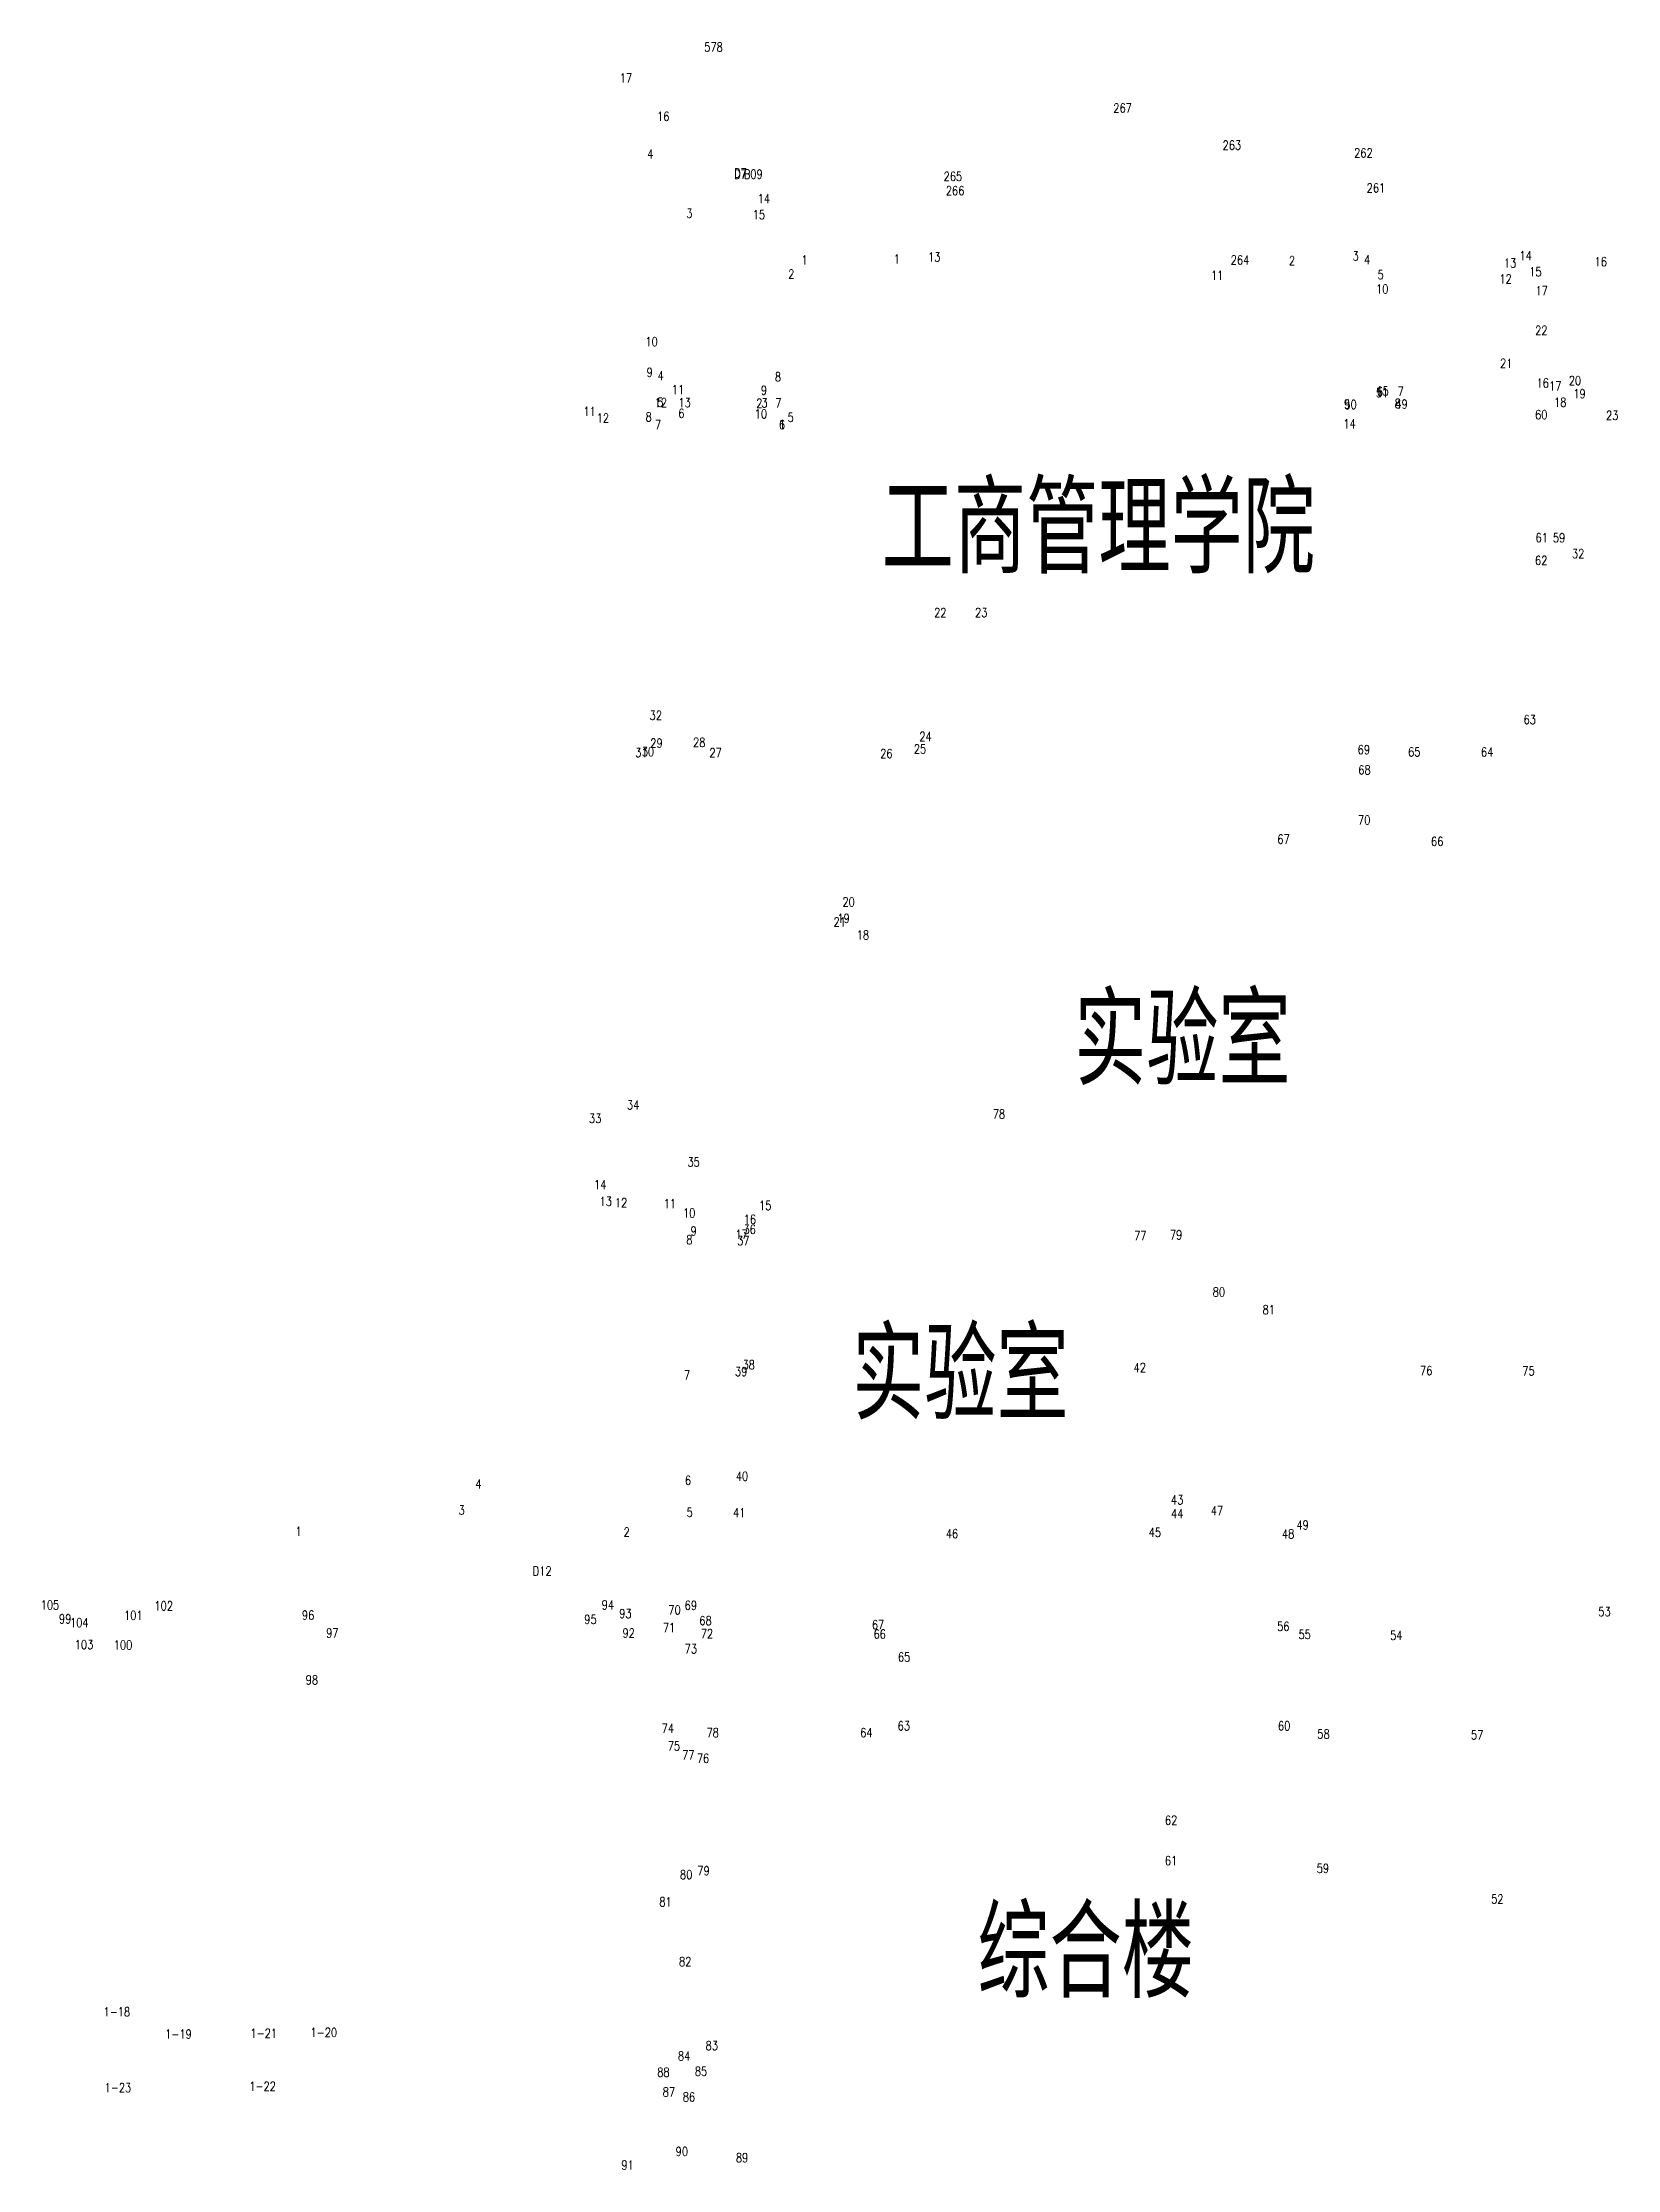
# Model space of a CAD drawing. Extents: x -992 to 2561, y -723 to 1492.
# Drawn here: x -161.6 to 12.9, y -504.3 to -268.8 of the extents above; entities that cross this region are included whole.
import ezdxf
from ezdxf.enums import TextEntityAlignment as Align

# ---------------------------------------------------------------- set-up
doc = ezdxf.new("R2010")
doc.units = 0
doc.header["$LTSCALE"] = 0.5
doc.layers.add('JMD', color=6, linetype='CONTINUOUS')
doc.layers.add('ZDH', color=1, linetype='CONTINUOUS')
doc.styles.add('HZ', font='rs.shx', dxfattribs={"width": 0.8, "bigfont": 'hztxt.shx'})

msp = doc.modelspace()

# ---------------------------------------------------------------- texts
at = {"layer": 'JMD', "linetype": 'Continuous', "style": 'HZ', "width": 0.8}
for s, p in [('工商管理学院', (-44.59, -322.01, -8.92)), ('实验室', (-35.28, -378.68, -8.92)), ('实验室', (-59.87, -415.73, -8.92)), ('综合楼', (-46, -479.78, -8.92))]:
    msp.add_text(s, height=10, dxfattribs=at).set_placement(p, align=Align.MIDDLE)
at = {"layer": 'ZDH', "linetype": 'Continuous', "style": 'HZ', "width": 0.8}
for s, p in [('578', (-88.25, -269.76, -0.36)), ('17', (-97.61, -273.19, -1.26)), ('17', (-97.61, -273.19, -1.26)), ('267', (-42.93, -276.52, 0.76)), ('16', (-93.47, -277.44, -0.1)), ('16', (-93.47, -277.44, -0.1)), ('263', (-30.83, -280.63, 0.14)), ('4', (-94.56, -281.61, -1.26)), ('4', (-94.56, -281.61, -1.26)), ('262', (-16.26, -281.49, 0)), ('D7', (-84.94, -283.72, -1.14)), ('D7', (-84.94, -283.72, -1.14)), ('D7', (-84.94, -283.72, -1.14)), ('D7', (-84.94, -283.72, -1.14)), ('D7', (-84.94, -283.85, 1.08)), ('D7', (-84.94, -283.85, 1.08)), ('D7', (-84.94, -283.85, 1.08)), ('D7', (-84.94, -283.85, 1.08)), ('D7', (-84.94, -283.85, 1.08)), ('D7', (-84.94, -283.85, 1.08)), ('D7', (-84.94, -283.85, 1.08)), ('D7', (-84.94, -283.85, 1.08)), ('B09', (-83.86, -283.84, -0.21)), ('265', (-61.73, -284.09, -1.08)), ('266', (-61.49, -285.67, 0.69)), ('261', (-14.87, -285.36, 0.72)), ('3', (-90.24, -288.17, -0.01)), ('3', (-90.24, -288.17, -0.01)), ('15', (-82.87, -288.33, -0.09)), ('15', (-82.87, -288.33, -0.09)), ('14', (-82.32, -286.55, -0.07)), ('14', (-82.32, -286.55, -0.07)), ('13', (-63.46, -293.02, -0.05)), ('13', (-63.46, -293.02, -0.05)), ('3', (-16.43, -292.9, 0.08)), ('3', (-16.43, -292.9, 0.08)), ('3', (-16.43, -292.9, 0.08)), ('3', (-16.43, -292.9, 0.08)), ('14', (2.06, -292.86, 0)), ('14', (2.06, -292.86, 0)), ('14', (2.06, -292.86, 0)), ('14', (2.06, -292.86, 0)), ('2', (-78.94, -294.9, -1.22)), ('2', (-78.94, -294.9, -1.22)), ('1', (-77.48, -293.35, -1.2)), ('1', (-77.48, -293.35, -1.2)), ('1', (-67.27, -293.24, 0.33)), ('1', (-67.27, -293.24, 0.33)), ('1', (-67.27, -293.24, 0.33)), ('1', (-67.27, -293.24, 0.33)), ('11', (-32.12, -295.05, 0.06)), ('11', (-32.12, -295.05, 0.06)), ('11', (-32.12, -295.05, 0.06)), ('11', (-32.12, -295.05, 0.06)), ('264', (-29.93, -293.35, 0.67)), ('2', (-23.48, -293.42, 0.18)), ('2', (-23.48, -293.42, 0.18)), ('2', (-23.48, -293.42, 0.18)), ('2', (-23.48, -293.42, 0.18)), ('4', (-15.16, -293.3, 0.06)), ('4', (-15.16, -293.3, 0.06)), ('4', (-15.16, -293.3, 0.06)), ('4', (-15.16, -293.3, 0.06)), ('5', (-13.67, -294.97, 0.04)), ('5', (-13.67, -294.97, 0.04)), ('5', (-13.67, -294.97, 0.04)), ('5', (-13.67, -294.97, 0.04)), ('12', (-0.17, -295.44, -0.02)), ('12', (-0.17, -295.44, -0.02)), ('12', (-0.17, -295.44, -0.02)), ('12', (-0.17, -295.44, -0.02)), ('13', (0.33, -293.68, 0.01)), ('13', (0.33, -293.68, 0.01)), ('13', (0.33, -293.68, 0.01)), ('13', (0.33, -293.68, 0.01)), ('15', (3.14, -294.65, 0)), ('15', (3.14, -294.65, 0)), ('15', (3.14, -294.65, 0)), ('15', (3.14, -294.65, 0)), ('16', (10.38, -293.53, 0.14)), ('16', (10.38, -293.53, 0.14)), ('16', (10.38, -293.53, 0.14)), ('16', (10.38, -293.53, 0.14)), ('10', (-13.82, -296.56, 0.19)), ('10', (-13.82, -296.56, 0.19)), ('10', (-13.82, -296.56, 0.19)), ('10', (-13.82, -296.56, 0.19)), ('17', (3.84, -296.75, 0.12)), ('17', (3.84, -296.75, 0.12)), ('17', (3.84, -296.75, 0.12)), ('17', (3.84, -296.75, 0.12)), ('10', (-94.78, -302.39, -0.05)), ('10', (-94.78, -302.39, -0.05)), ('10', (-94.78, -302.39, -0.05)), ('10', (-94.78, -302.39, -0.05)), ('10', (-94.78, -302.39, -0.05)), ('10', (-94.78, -302.39, -0.05)), ('10', (-94.78, -302.39, -0.05)), ('10', (-94.78, -302.39, -0.05)), ('22', (3.8, -301.14, -0.17)), ('22', (3.8, -301.14, -0.17)), ('22', (3.8, -301.14, -0.17)), ('22', (3.8, -301.14, -0.17)), ('22', (3.8, -301.14, -0.17)), ('22', (3.8, -301.14, -0.17)), ('22', (3.8, -301.14, -0.17)), ('22', (3.8, -301.14, -0.17)), ('21', (-0.09, -304.79, -0.13)), ('21', (-0.09, -304.79, -0.13)), ('21', (-0.09, -304.79, -0.13)), ('21', (-0.09, -304.79, -0.13)), ('21', (-0.09, -304.79, -0.13)), ('21', (-0.09, -304.79, -0.13)), ('21', (-0.09, -304.79, -0.13)), ('21', (-0.09, -304.79, -0.13)), ('9', (-94.64, -305.79, -1.37)), ('9', (-94.64, -305.79, -1.37)), ('9', (-94.64, -305.79, -1.37)), ('9', (-94.64, -305.79, -1.37)), ('9', (-94.64, -305.79, -1.37)), ('9', (-94.64, -305.79, -1.37)), ('9', (-94.64, -305.79, -1.37)), ('9', (-94.64, -305.79, -1.37)), ('4', (-93.42, -306.17, -0.08)), ('4', (-93.42, -306.17, -0.08)), ('4', (-93.42, -306.17, -0.08)), ('4', (-93.42, -306.17, -0.08)), ('4', (-93.42, -306.17, -0.08)), ('4', (-93.42, -306.17, -0.08)), ('4', (-93.42, -306.17, -0.08)), ('4', (-93.42, -306.17, -0.08)), ('8', (-80.43, -306.28, 0.04)), ('8', (-80.43, -306.28, 0.04)), ('16', (3.95, -306.97, 0.67)), ('16', (3.95, -306.97, 0.67)), ('16', (3.95, -306.97, 0.67)), ('16', (3.95, -306.97, 0.67)), ('16', (3.95, -306.97, 0.67)), ('16', (3.95, -306.97, 0.67)), ('16', (3.95, -306.97, 0.67)), ('16', (3.95, -306.97, 0.67)), ('20', (7.52, -306.7, -0.11)), ('20', (7.52, -306.7, -0.11)), ('20', (7.52, -306.7, -0.11)), ('20', (7.52, -306.7, -0.11)), ('20', (7.52, -306.7, -0.11)), ('20', (7.52, -306.7, -0.11)), ('20', (7.52, -306.7, -0.11)), ('20', (7.52, -306.7, -0.11)), ('12', (-93.75, -309.15, -0.12)), ('12', (-93.75, -309.15, -0.12)), ('12', (-93.75, -309.15, -0.12)), ('12', (-93.75, -309.15, -0.12)), ('12', (-93.75, -309.15, -0.12)), ('12', (-93.75, -309.15, -0.12)), ('12', (-93.75, -309.15, -0.12)), ('12', (-93.75, -309.15, -0.12)), ('5', (-93.46, -309.12, -0.08)), ('5', (-93.46, -309.12, -0.08)), ('5', (-93.46, -309.12, -0.08)), ('5', (-93.46, -309.12, -0.08)), ('5', (-93.46, -309.12, -0.08)), ('5', (-93.46, -309.12, -0.08)), ('5', (-93.46, -309.12, -0.08)), ('5', (-93.46, -309.12, -0.08)), ('11', (-91.85, -307.71, -0.43)), ('11', (-91.85, -307.71, -0.43)), ('13', (-91.12, -309.14, -0.47)), ('13', (-91.12, -309.14, -0.47)), ('13', (-91.12, -309.14, -0.47)), ('13', (-91.12, -309.14, -0.47)), ('13', (-91.12, -309.14, -0.47)), ('13', (-91.12, -309.14, -0.47)), ('13', (-91.12, -309.14, -0.47)), ('13', (-91.12, -309.14, -0.47)), ('2', (-82.5, -309.21, 0.8)), ('2', (-82.5, -309.21, 0.8)), ('2', (-82.5, -309.21, 0.8)), ('2', (-82.5, -309.21, 0.8)), ('2', (-82.5, -309.21, 0.8)), ('2', (-82.5, -309.21, 0.8)), ('2', (-82.5, -309.21, 0.8)), ('2', (-82.5, -309.21, 0.8)), ('9', (-81.98, -307.77, 0.75)), ('9', (-81.98, -307.77, 0.75)), ('3', (-81.92, -309.17, 0.65)), ('3', (-81.92, -309.17, 0.65)), ('3', (-81.92, -309.17, 0.65)), ('3', (-81.92, -309.17, 0.65)), ('3', (-81.92, -309.17, 0.65)), ('3', (-81.92, -309.17, 0.65)), ('3', (-81.92, -309.17, 0.65)), ('3', (-81.92, -309.17, 0.65)), ('7', (-80.38, -309.18, 0.05)), ('7', (-80.38, -309.18, 0.05)), ('9', (-17.38, -309.3, 2.32)), ('9', (-17.38, -309.3, 2.32)), ('9', (-17.38, -309.3, 2.32)), ('9', (-17.38, -309.3, 2.32)), ('50', (-17.34, -309.35, 2.3)), ('50', (-17.34, -309.35, 2.3)), ('50', (-17.34, -309.35, 2.3)), ('51', (-13.85, -308.04, 2.3)), ('51', (-13.85, -308.04, 2.3)), ('51', (-13.85, -308.04, 2.3)), ('51', (-13.85, -308.04, 2.3)), ('6', (-13.74, -307.91, 2.32)), ('6', (-13.74, -307.91, 2.32)), ('6', (-13.74, -307.91, 2.32)), ('6', (-13.74, -307.91, 2.32)), ('15', (-13.79, -307.86, -0.12)), ('15', (-13.79, -307.86, -0.12)), ('15', (-13.79, -307.86, -0.12)), ('15', (-13.79, -307.86, -0.12)), ('15', (-13.79, -307.86, -0.12)), ('15', (-13.79, -307.86, -0.12)), ('15', (-13.79, -307.86, -0.12)), ('15', (-13.79, -307.86, -0.12)), ('8', (-11.76, -309.24, 2.34)), ('8', (-11.76, -309.24, 2.34)), ('8', (-11.76, -309.24, 2.34)), ('8', (-11.76, -309.24, 2.34)), ('49', (-11.69, -309.31, 2.32)), ('49', (-11.69, -309.31, 2.32)), ('49', (-11.69, -309.31, 2.32)), ('49', (-11.69, -309.31, 2.32)), ('7', (-11.44, -307.89, 1.91)), ('7', (-11.44, -307.89, 1.91)), ('7', (-11.44, -307.89, 1.91)), ('7', (-11.44, -307.89, 1.91)), ('17', (5.34, -307.31, 0.68)), ('17', (5.34, -307.31, 0.68)), ('17', (5.34, -307.31, 0.68)), ('17', (5.34, -307.31, 0.68)), ('17', (5.34, -307.31, 0.68)), ('17', (5.34, -307.31, 0.68)), ('17', (5.34, -307.31, 0.68)), ('17', (5.34, -307.31, 0.68)), ('18', (5.89, -309.1, 0.66)), ('18', (5.89, -309.1, 0.66)), ('18', (5.89, -309.1, 0.66)), ('18', (5.89, -309.1, 0.66)), ('18', (5.89, -309.1, 0.66)), ('18', (5.89, -309.1, 0.66)), ('18', (5.89, -309.1, 0.66)), ('18', (5.89, -309.1, 0.66)), ('19', (8.02, -308.16, -0.12)), ('19', (8.02, -308.16, -0.12)), ('19', (8.02, -308.16, -0.12)), ('19', (8.02, -308.16, -0.12)), ('19', (8.02, -308.16, -0.12)), ('19', (8.02, -308.16, -0.12)), ('19', (8.02, -308.16, -0.12)), ('19', (8.02, -308.16, -0.12)), ('11', (-101.64, -310.1, -0.13)), ('11', (-101.64, -310.1, -0.13)), ('11', (-101.64, -310.1, -0.13)), ('11', (-101.64, -310.1, -0.13)), ('11', (-101.64, -310.1, -0.13)), ('11', (-101.64, -310.1, -0.13)), ('11', (-101.64, -310.1, -0.13)), ('11', (-101.64, -310.1, -0.13)), ('12', (-100.16, -310.85, 0)), ('12', (-100.16, -310.85, 0)), ('8', (-94.76, -310.72, -0.13)), ('8', (-94.76, -310.72, -0.13)), ('8', (-94.76, -310.72, -0.13)), ('8', (-94.76, -310.72, -0.13)), ('8', (-94.76, -310.72, -0.13)), ('8', (-94.76, -310.72, -0.13)), ('8', (-94.76, -310.72, -0.13)), ('8', (-94.76, -310.72, -0.13)), ('7', (-93.71, -311.58, 0.98)), ('7', (-93.71, -311.58, 0.98)), ('7', (-93.71, -311.58, 0.98)), ('7', (-93.71, -311.58, 0.98)), ('7', (-93.71, -311.58, 0.98)), ('7', (-93.71, -311.58, 0.98)), ('7', (-93.71, -311.58, 0.98)), ('7', (-93.71, -311.58, 0.98)), ('6', (-91.12, -310.32, 0.83)), ('6', (-91.12, -310.32, 0.83)), ('6', (-91.12, -310.32, 0.83)), ('6', (-91.12, -310.32, 0.83)), ('6', (-91.12, -310.32, 0.83)), ('6', (-91.12, -310.32, 0.83)), ('6', (-91.12, -310.32, 0.83)), ('6', (-91.12, -310.32, 0.83)), ('10', (-82.65, -310.39, -0.31)), ('10', (-82.65, -310.39, -0.31)), ('6', (-79.99, -311.58, 0.05)), ('6', (-79.99, -311.58, 0.05)), ('1', (-79.95, -311.55, -0.06)), ('1', (-79.95, -311.55, -0.06)), ('1', (-79.95, -311.55, -0.06)), ('1', (-79.95, -311.55, -0.06)), ('1', (-79.95, -311.55, -0.06)), ('1', (-79.95, -311.55, -0.06)), ('1', (-79.95, -311.55, -0.06)), ('1', (-79.95, -311.55, -0.06)), ('5', (-79.02, -310.77, -0.06)), ('5', (-79.02, -310.77, -0.06)), ('14', (-17.45, -311.49, -0.04)), ('14', (-17.45, -311.49, -0.04)), ('14', (-17.45, -311.49, -0.04)), ('14', (-17.45, -311.49, -0.04)), ('14', (-17.45, -311.49, -0.04)), ('14', (-17.45, -311.49, -0.04)), ('14', (-17.45, -311.49, -0.04)), ('14', (-17.45, -311.49, -0.04)), ('60', (3.79, -310.48, 1.39)), ('60', (3.79, -310.48, 1.39)), ('23', (11.65, -310.56, -0.22)), ('23', (11.65, -310.56, -0.22)), ('23', (11.65, -310.56, -0.22)), ('23', (11.65, -310.56, -0.22)), ('23', (11.65, -310.56, -0.22)), ('23', (11.65, -310.56, -0.22)), ('23', (11.65, -310.56, -0.22)), ('23', (11.65, -310.56, -0.22)), ('61', (3.83, -324.11, 0.57)), ('61', (3.83, -324.11, 0.57)), ('59', (5.76, -324.11, 1.2)), ('59', (5.76, -324.11, 1.2)), ('32', (7.87, -325.87, 0.12)), ('32', (7.87, -325.87, 0.12)), ('32', (7.87, -325.87, 0.12)), ('32', (7.87, -325.87, 0.12)), ('62', (3.78, -326.62, 0.67)), ('62', (3.78, -326.62, 0.67)), ('22', (-62.78, -332.4, 0.12)), ('22', (-62.78, -332.4, 0.12)), ('23', (-58.25, -332.39, 0.09)), ('23', (-58.25, -332.39, 0.09)), ('32', (-94.3, -343.78, 0.18)), ('32', (-94.3, -343.78, 0.18)), ('63', (2.51, -344.24, 1.24)), ('63', (2.51, -344.24, 1.24)), ('29', (-94.23, -346.85, 0.07)), ('29', (-94.23, -346.85, 0.07)), ('28', (-89.49, -346.77, 0.09)), ('28', (-89.49, -346.77, 0.09)), ('24', (-64.42, -346.12, 0.08)), ('24', (-64.42, -346.12, 0.08)), ('31', (-95.9, -347.9, 0.03)), ('31', (-95.9, -347.9, 0.03)), ('30', (-95.17, -347.79, 0.02)), ('30', (-95.17, -347.79, 0.02)), ('27', (-87.68, -347.92, 0.04)), ('27', (-87.68, -347.92, 0.04)), ('26', (-68.76, -348.01, 0.01)), ('26', (-68.76, -348.01, 0.01)), ('25', (-65.03, -347.5, -0.06)), ('25', (-65.03, -347.5, -0.06)), ('69', (-15.87, -347.58, 0.38)), ('69', (-15.87, -347.58, 0.38)), ('65', (-10.28, -347.82, 0.62)), ('65', (-10.28, -347.82, 0.62)), ('64', (-2.21, -347.84, 0.62)), ('64', (-2.21, -347.84, 0.62)), ('68', (-15.8, -349.82, 0.4)), ('68', (-15.8, -349.82, 0.4)), ('70', (-15.83, -355.36, 0.39)), ('70', (-15.83, -355.36, 0.39)), ('67', (-24.76, -357.49, 0.48)), ('67', (-24.76, -357.49, 0.48)), ('66', (-7.74, -357.74, 0.64)), ('66', (-7.74, -357.74, 0.64)), ('20', (-72.94, -364.44, 0.05)), ('20', (-72.94, -364.44, 0.05)), ('21', (-73.92, -366.65, 0)), ('21', (-73.92, -366.65, 0)), ('19', (-73.51, -366.26, -0.05)), ('19', (-73.51, -366.26, -0.05)), ('18', (-71.35, -368.1, -0.15)), ('18', (-71.35, -368.1, -0.15)), ('34', (-96.81, -386.92, 0)), ('34', (-96.81, -386.92, 0)), ('33', (-101.02, -388.42, -0.02)), ('33', (-101.02, -388.42, -0.02)), ('78', (-56.29, -387.93, 0.37)), ('78', (-56.29, -387.93, 0.37)), ('35', (-90.11, -393.25, -0.04)), ('35', (-90.11, -393.25, -0.04)), ('14', (-100.46, -395.74, -0.02)), ('14', (-100.46, -395.74, -0.02)), ('13', (-99.85, -397.6, 0.01)), ('13', (-99.85, -397.6, 0.01)), ('12', (-98.15, -397.76, 0.05)), ('12', (-98.15, -397.76, 0.05)), ('11', (-92.75, -397.85, 0.02)), ('11', (-92.75, -397.85, 0.02)), ('10', (-90.61, -398.9, 0.02)), ('10', (-90.61, -398.9, 0.02)), ('15', (-82.18, -398.06, -0.02)), ('15', (-82.18, -398.06, -0.02)), ('9', (-89.77, -400.88)), ('9', (-89.77, -400.88)), ('17', (-84.79, -401.27, -0.07)), ('17', (-84.79, -401.27, -0.07)), ('36', (-83.9, -400.71, -0.09)), ('36', (-83.9, -400.71, -0.09)), ('16', (-83.89, -399.6, -0.08)), ('16', (-83.89, -399.6, -0.08)), ('77', (-40.63, -401.41, 0.4)), ('77', (-40.63, -401.41, 0.4)), ('79', (-36.67, -401.31, 0.37)), ('79', (-36.67, -401.31, 0.37)), ('8', (-90.23, -401.85, -0.14)), ('8', (-90.23, -401.85, -0.14)), ('37', (-84.61, -401.96, -0.08)), ('37', (-84.61, -401.96, -0.08)), ('80', (-31.92, -407.64, 0.33)), ('80', (-31.92, -407.64, 0.33)), ('81', (-26.4, -409.6, 0.28)), ('81', (-26.4, -409.6, 0.28)), ('7', (-90.49, -416.83, -0.19)), ('7', (-90.49, -416.83, -0.19)), ('39', (-84.85, -416.45, -0.18)), ('39', (-84.85, -416.45, -0.18)), ('38', (-84.01, -415.7, -0.14)), ('38', (-84.01, -415.7, -0.14)), ('42', (-40.69, -416.02, -0.17)), ('42', (-40.69, -416.02, -0.17)), ('76', (-8.96, -416.34, 0.39)), ('76', (-8.96, -416.34, 0.39)), ('75', (2.37, -416.38, 0.53)), ('75', (2.37, -416.38, 0.53)), ('4', (-113.61, -428.9, 0.18)), ('4', (-113.61, -428.9, 0.18)), ('6', (-90.4, -428.5, -0.2)), ('6', (-90.4, -428.5, -0.2)), ('40', (-84.75, -428.04, -0.29)), ('40', (-84.75, -428.04, -0.29)), ('3', (-115.47, -431.8, 0.21)), ('3', (-115.47, -431.8, 0.21)), ('5', (-90.2, -432.04, -0.29)), ('5', (-90.2, -432.04, -0.29)), ('43', (-36.55, -430.66, -0.37)), ('43', (-36.55, -430.66, -0.37)), ('47', (-32.14, -431.85, -0.42)), ('47', (-32.14, -431.85, -0.42)), ('1', (-133.53, -434.15, -0.16)), ('1', (-133.53, -434.15, -0.16)), ('2', (-97.19, -434.23, -0.22)), ('2', (-97.19, -434.23, -0.22)), ('41', (-85.06, -432.09, -0.27)), ('41', (-85.06, -432.09, -0.27)), ('46', (-61.49, -434.41, -0.28)), ('46', (-61.49, -434.41, -0.28)), ('45', (-39.02, -434.27, -0.36)), ('45', (-39.02, -434.27, -0.36)), ('44', (-36.54, -432.18, -0.39)), ('44', (-36.54, -432.18, -0.39)), ('49', (-22.65, -433.44, -0.45)), ('49', (-22.65, -433.44, -0.45)), ('48', (-24.26, -434.43, -0.49)), ('48', (-24.26, -434.43, -0.49)), ('D12', (-107.25, -438.55, 1.08)), ('D12', (-107.25, -438.55, 1.08)), ('105', (-161.76, -442.31, 0.89)), ('105', (-161.76, -442.31, 0.89)), ('99', (-159.73, -443.84, -0.01)), ('99', (-159.73, -443.84, -0.01)), ('101', (-152.53, -443.45, -0.09)), ('101', (-152.53, -443.45, -0.09)), ('102', (-149.16, -442.4, 0.58)), ('102', (-149.16, -442.4, 0.58)), ('96', (-132.82, -443.43, 0.58)), ('96', (-132.82, -443.43, 0.58)), ('94', (-99.61, -442.29, -0.19)), ('94', (-99.61, -442.29, -0.19)), ('93', (-97.67, -443.25, -0.21)), ('93', (-97.67, -443.25, -0.21)), ('70', (-92.23, -442.85, 0.52)), ('70', (-92.23, -442.85, 0.52)), ('69', (-90.42, -442.35, 0.53)), ('69', (-90.42, -442.35, 0.53)), ('53', (10.79, -443.04, -0.67)), ('53', (10.79, -443.04, -0.67)), ('104', (-158.51, -444.26, -0.1)), ('104', (-158.51, -444.26, -0.1)), ('97', (-130.14, -445.4, -0.04)), ('97', (-130.14, -445.4, -0.04)), ('95', (-101.54, -443.9, -0.06)), ('95', (-101.54, -443.9, -0.06)), ('92', (-97.31, -445.41, -0.22)), ('92', (-97.31, -445.41, -0.22)), ('71', (-92.83, -444.8, 0.5)), ('71', (-92.83, -444.8, 0.5)), ('68', (-88.8, -444.03, 0.57)), ('68', (-88.8, -444.03, 0.57)), ('72', (-88.63, -445.47, 0.58)), ('72', (-88.63, -445.47, 0.58)), ('67', (-69.68, -444.49, 0.53)), ('67', (-69.68, -444.49, 0.53)), ('66', (-69.5, -445.53, 0.46)), ('66', (-69.5, -445.53, 0.46)), ('56', (-24.79, -444.67, -0.45)), ('56', (-24.79, -444.67, -0.45)), ('55', (-22.42, -445.57, -0.52)), ('55', (-22.42, -445.57, -0.52)), ('54', (-12.27, -445.66, -0.56)), ('54', (-12.27, -445.66, -0.56)), ('103', (-157.98, -446.69, -0.1)), ('103', (-157.98, -446.69, -0.1)), ('100', (-153.67, -446.73, -0.07)), ('100', (-153.67, -446.73, -0.07)), ('73', (-90.42, -447.16, 0.58)), ('73', (-90.42, -447.16, 0.58)), ('65', (-66.8, -448.06, 0.47)), ('65', (-66.8, -448.06, 0.47)), ('98', (-132.4, -450.6, -0.03)), ('98', (-132.4, -450.6, -0.03)), ('74', (-92.97, -455.98, 0.51)), ('74', (-92.97, -455.98, 0.51)), ('75', (-92.29, -457.93, 0.54)), ('75', (-92.29, -457.93, 0.54)), ('78', (-88, -456.44, -0.1)), ('78', (-88, -456.44, -0.1)), ('64', (-70.98, -456.45, 0.62)), ('64', (-70.98, -456.45, 0.62)), ('63', (-66.83, -455.69, 0.48)), ('63', (-66.83, -455.69, 0.48)), ('60', (-24.7, -455.69, 0.5)), ('60', (-24.7, -455.69, 0.5)), ('58', (-20.34, -456.6, -0.08)), ('58', (-20.34, -456.6, -0.08)), ('57', (-3.32, -456.69, -0.15)), ('57', (-3.32, -456.69, -0.15)), ('77', (-90.7, -458.92, -0.1)), ('77', (-90.7, -458.92, -0.1)), ('76', (-89.07, -459.28, -0.13)), ('76', (-89.07, -459.28, -0.13)), ('62', (-37.22, -466.15, 0.62)), ('62', (-37.22, -466.15, 0.62)), ('79', (-89.01, -471.74, -0.13)), ('79', (-89.01, -471.74, -0.13)), ('61', (-37.23, -470.63, 0.7)), ('61', (-37.23, -470.63, 0.7)), ('59', (-20.4, -471.47, 0.68)), ('59', (-20.4, -471.47, 0.68)), ('80', (-90.94, -472.16, -0.13)), ('80', (-90.94, -472.16, -0.13)), ('81', (-93.22, -475.18, -0.12)), ('81', (-93.22, -475.18, -0.12)), ('52', (-1.08, -474.87, -0.94)), ('52', (-1.08, -474.87, -0.94)), ('82', (-91.04, -481.8, -0.08)), ('82', (-91.04, -481.8, -0.08)), ('1-18', (-154.79, -487.36, -0.11)), ('1-18', (-154.79, -487.36, -0.11)), ('1-19', (-147.97, -489.83, -0.1)), ('1-19', (-147.97, -489.83, -0.1)), ('1-21', (-138.52, -489.73, -0.08)), ('1-21', (-138.52, -489.73, -0.08)), ('1-20', (-131.87, -489.65, -0.14)), ('1-20', (-131.87, -489.65, -0.14)), ('84', (-91.17, -492.25, -0.1)), ('84', (-91.17, -492.25, -0.1)), ('83', (-88.1, -491.1, -0.09)), ('83', (-88.1, -491.1, -0.09)), ('1-22', (-138.65, -495.6, -0.03)), ('1-22', (-138.65, -495.6, -0.03)), ('88', (-93.46, -494.05, -1.23)), ('88', (-93.46, -494.05, -1.23)), ('85', (-89.3, -493.95, -0.1)), ('85', (-89.3, -493.95, -0.1)), ('1-23', (-154.68, -495.76, -0.1)), ('1-23', (-154.68, -495.76, -0.1)), ('87', (-92.85, -496.24, -1.26)), ('87', (-92.85, -496.24, -1.26)), ('86', (-90.63, -496.79, -0.12)), ('86', (-90.63, -496.79, -0.12)), ('91', (-97.43, -504.32, -1.2)), ('91', (-97.43, -504.32, -1.2)), ('90', (-91.42, -502.83, -1.19)), ('90', (-91.42, -502.83, -1.19)), ('89', (-84.75, -503.52, -0.14)), ('89', (-84.75, -503.52, -0.14))]:
    msp.add_text(s, height=1, dxfattribs=at).set_placement(p)

doc.saveas('drawing.dxf')
